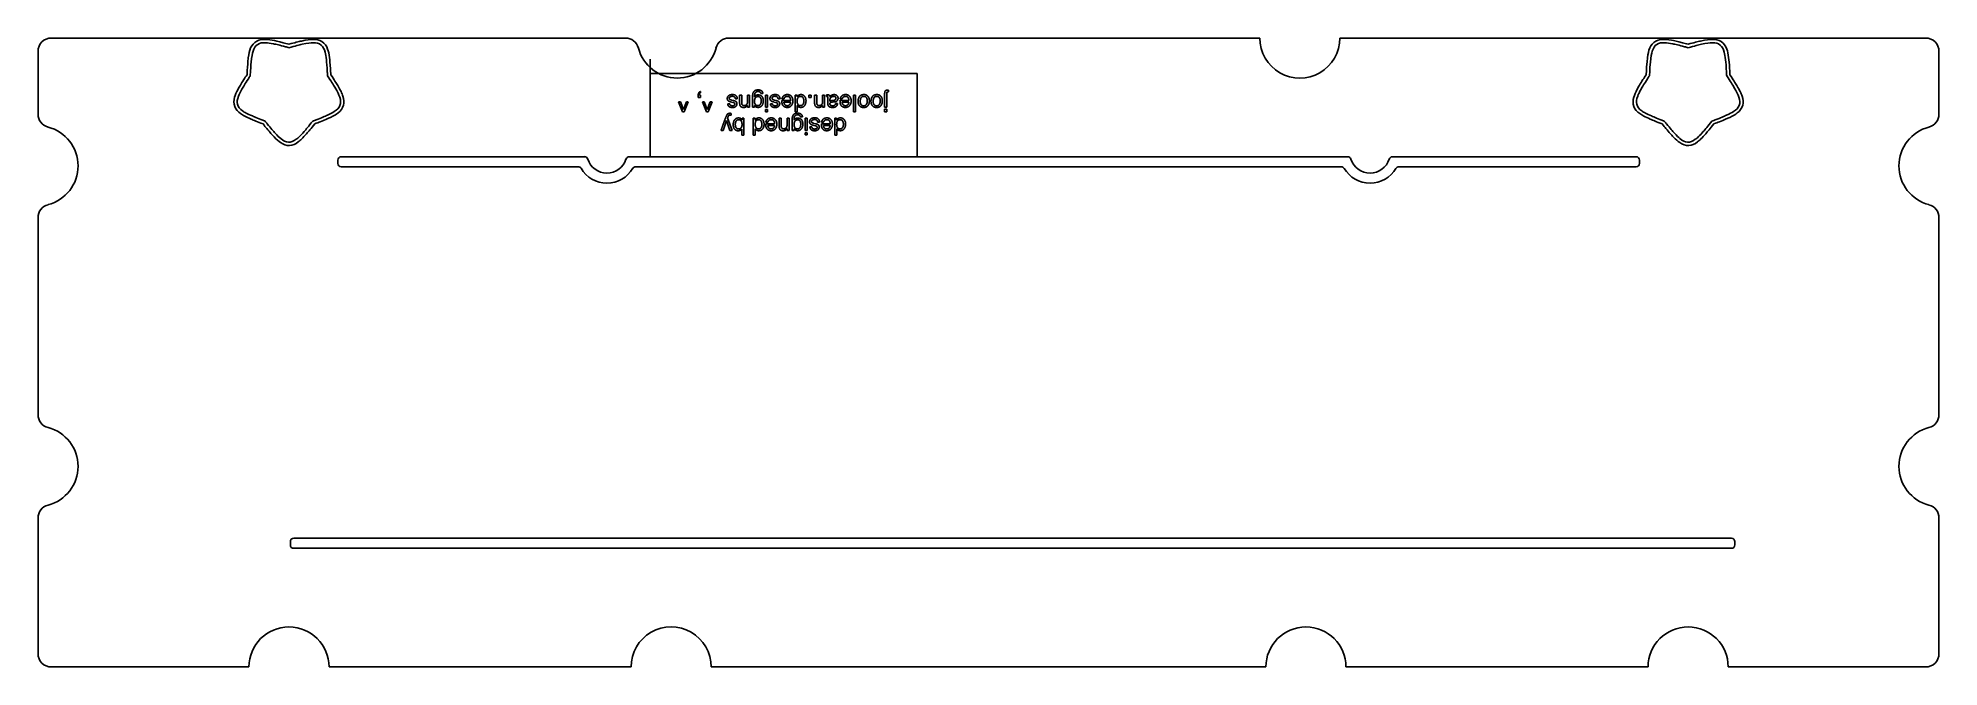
# Model space of a CAD drawing. Header units: millimetres. Extents: x -285 to -1, y 5 to 99.
import ezdxf

# ---------------------------------------------------------------- set-up
doc = ezdxf.new("R2010")
doc.units = ezdxf.units.MM
doc.layers.get('0').update_dxf_attribs({"linetype": 'CONTINUOUS'})

msp = doc.modelspace()

# ---------------------------------------------------------------- linework, layer by layer
for p, q in [((-197.23, 98.77), (-283.21, 98.77)), ((-102.23, 98.77), (-181.74, 98.77)), ((-2.51, 98.77), (-90.23, 98.77)), ((-285.21, 96.77), (-285.21, 87.37)), ((-193.55, 95.59), (-193.55, 83.59)), ((-0.51, 87.37), (-0.51, 96.77)), ((-188.68, 87.73), (-189.28, 89.2)), ((-189.28, 89.2), (-189, 89.2)), ((-189, 89.2), (-188.55, 88.07)), ((-188.55, 88.07), (-188.1, 89.2)), ((-187.82, 89.2), (-188.42, 87.73)), ((-188.1, 89.2), (-187.82, 89.2)), ((-186.33, 89.86), (-186.33, 90.2)), ((-185.97, 89.86), (-186.33, 89.86)), ((-186.15, 90.23), (-185.97, 90.23)), ((-185.97, 90.75), (-185.97, 90.59)), ((-185.97, 90.23), (-185.97, 89.86)), ((-185.11, 87.73), (-185.71, 89.2)), ((-185.71, 89.2), (-185.43, 89.2)), ((-185.43, 89.2), (-184.98, 88.07)), ((-184.98, 88.07), (-184.53, 89.2)), ((-184.25, 89.2), (-184.84, 87.73)), ((-184.53, 89.2), (-184.25, 89.2)), ((-181.92, 88.93), (-181.63, 88.93)), ((-181.16, 89.13), (-181.36, 89.18)), ((-181.31, 89.47), (-181.07, 89.41)), ((-180.48, 89.66), (-180.77, 89.66)), ((-180.13, 89.06), (-180.13, 90.23)), ((-180.13, 90.23), (-179.82, 90.23)), ((-179.82, 90.23), (-179.82, 89.08)), ((-178.96, 89.28), (-178.96, 90.23)), ((-178.96, 90.23), (-178.65, 90.23)), ((-178.94, 88.41), (-178.94, 88.67)), ((-178.65, 88.41), (-178.94, 88.41)), ((-178.65, 90.23), (-178.65, 88.41)), ((-178.19, 88.43), (-178.19, 90.08)), ((-177.91, 88.43), (-178.19, 88.43)), ((-177.91, 88.66), (-177.91, 88.43)), ((-176.65, 90.46), (-176.96, 90.46)), ((-176.25, 88.42), (-176.25, 90.23)), ((-176.25, 90.23), (-175.94, 90.23)), ((-175.94, 88.42), (-176.25, 88.42)), ((-175.94, 90.23), (-175.94, 88.42)), ((-175.52, 88.93), (-175.24, 88.93)), ((-174.76, 89.13), (-174.96, 89.18)), ((-174.92, 89.47), (-174.67, 89.41)), ((-174.08, 89.66), (-174.38, 89.66)), ((-173.82, 89.42), (-172.48, 89.42)), ((-173.49, 89.66), (-173.79, 89.66)), ((-172.49, 89.17), (-173.5, 89.17)), ((-171.8, 87.72), (-171.8, 90.23)), ((-171.8, 90.23), (-171.53, 90.23)), ((-171.53, 90.23), (-171.53, 89.98)), ((-171.51, 88.64), (-171.51, 87.72)), ((-169.78, 89.86), (-169.78, 90.23)), ((-169.78, 90.23), (-169.42, 90.23)), ((-169.42, 89.86), (-169.78, 89.86)), ((-169.42, 90.23), (-169.42, 89.86)), ((-168.9, 89.06), (-168.9, 90.23)), ((-168.9, 90.23), (-168.58, 90.23)), ((-168.58, 90.23), (-168.58, 89.08)), ((-167.72, 89.28), (-167.72, 90.23)), ((-167.72, 90.23), (-167.41, 90.23)), ((-167.7, 88.41), (-167.7, 88.67)), ((-167.41, 88.41), (-167.7, 88.41)), ((-167.41, 90.23), (-167.41, 88.41)), ((-167.11, 90.01), (-167.11, 90.24)), ((-166.91, 88.87), (-166.91, 89.92)), ((-166.6, 89.55), (-166.6, 89.3)), ((-165.96, 89.19), (-166.45, 89.13)), ((-166.28, 89.4), (-166.1, 89.42)), ((-165.77, 88.96), (-165.48, 88.96)), ((-165.1, 89.42), (-163.76, 89.42)), ((-164.77, 89.66), (-165.07, 89.66)), ((-163.77, 89.17), (-164.78, 89.17)), ((-163.07, 87.73), (-163.07, 90.23)), ((-163.07, 90.23), (-162.77, 90.23)), ((-162.77, 90.23), (-162.77, 87.73)), ((-158.41, 88.42), (-158.41, 90.5)), ((-158.11, 88.42), (-158.41, 88.42)), ((-158.11, 90.47), (-158.11, 88.42)), ((-157.82, 90.96), (-157.82, 90.69)), ((-188.42, 87.73), (-188.68, 87.73)), ((-184.84, 87.73), (-185.11, 87.73)), ((-182.09, 86.41), (-182.59, 84.92)), ((-181.61, 84.92), (-182.09, 86.41)), ((-181.93, 86.8), (-181.26, 84.92)), ((-181.42, 87.47), (-181.42, 87.19)), ((-179.77, 86.51), (-179.77, 86.75)), ((-179.77, 86.75), (-179.48, 86.75)), ((-179.48, 86.75), (-179.48, 84.24)), ((-178.09, 84.24), (-178.09, 86.75)), ((-178.09, 86.75), (-177.81, 86.75)), ((-177.81, 86.75), (-177.81, 86.49)), ((-176.25, 87.73), (-176.25, 88.08)), ((-176.25, 88.08), (-175.94, 88.08)), ((-175.94, 87.73), (-176.25, 87.73)), ((-176.23, 85.93), (-174.89, 85.93)), ((-175.9, 86.17), (-176.2, 86.17)), ((-175.94, 88.08), (-175.94, 87.73)), ((-174.9, 85.69), (-175.91, 85.69)), ((-174.21, 85.58), (-174.21, 86.75)), ((-174.21, 86.75), (-173.9, 86.75)), ((-173.9, 86.75), (-173.9, 85.6)), ((-173.03, 85.79), (-173.03, 86.75)), ((-173.03, 86.75), (-172.72, 86.75)), ((-172.72, 86.75), (-172.72, 84.92)), ((-172.26, 84.94), (-172.26, 86.6)), ((-171.51, 87.72), (-171.8, 87.72)), ((-170.72, 86.97), (-171.03, 86.97)), ((-170.32, 84.93), (-170.32, 86.75)), ((-170.32, 86.75), (-170.01, 86.75)), ((-170.01, 86.75), (-170.01, 84.93)), ((-169.6, 85.45), (-169.31, 85.45)), ((-168.84, 85.64), (-169.04, 85.69)), ((-168.99, 85.99), (-168.75, 85.93)), ((-168.16, 86.17), (-168.45, 86.17)), ((-167.89, 85.93), (-166.56, 85.93)), ((-167.57, 86.17), (-167.87, 86.17)), ((-166.57, 85.69), (-167.58, 85.69)), ((-165.88, 84.24), (-165.88, 86.75)), ((-165.88, 86.75), (-165.6, 86.75)), ((-165.6, 86.75), (-165.6, 86.49)), ((-162.77, 87.73), (-163.07, 87.73)), ((-158.41, 88.09), (-158.11, 88.09)), ((-158.41, 87.73), (-158.41, 88.09)), ((-158.11, 87.73), (-158.41, 87.73)), ((-158.11, 88.09), (-158.11, 87.73)), ((-182.59, 84.92), (-182.92, 84.92)), ((-181.26, 84.92), (-181.61, 84.92)), ((-179.78, 84.24), (-179.78, 85.14)), ((-179.48, 84.24), (-179.78, 84.24)), ((-177.79, 84.24), (-178.09, 84.24)), ((-177.79, 85.16), (-177.79, 84.24)), ((-173.02, 84.92), (-173.02, 85.18)), ((-172.72, 84.92), (-173.02, 84.92)), ((-171.98, 84.94), (-172.26, 84.94)), ((-171.98, 85.17), (-171.98, 84.94)), ((-170.01, 84.93), (-170.32, 84.93)), ((-170.32, 84.25), (-170.32, 84.59)), ((-170.32, 84.59), (-170.01, 84.59)), ((-170.01, 84.25), (-170.32, 84.25)), ((-170.01, 84.59), (-170.01, 84.25)), ((-165.58, 84.24), (-165.88, 84.24)), ((-165.58, 85.16), (-165.58, 84.24)), ((-240.32, 79.99), (-240.32, 80.49)), ((-240.32, 79.99), (-240.32, 80.49)), ((-239.82, 80.99), (-230.32, 80.99)), ((-239.82, 80.99), (-230.32, 80.99)), ((-230.32, 80.99), (-203.32, 80.99)), ((-230.32, 80.99), (-203.32, 80.99)), ((-196.69, 80.99), (-89.05, 80.99)), ((-196.69, 80.99), (-89.05, 80.99)), ((-82.37, 80.99), (-45.87, 80.99)), ((-82.37, 80.99), (-45.87, 80.99)), ((-45.37, 80.49), (-45.37, 79.99)), ((-45.37, 80.49), (-45.37, 79.99)), ((-230.32, 79.49), (-239.82, 79.49)), ((-230.32, 79.49), (-239.82, 79.49)), ((-204.29, 79.49), (-230.32, 79.49)), ((-204.29, 79.49), (-230.32, 79.49)), ((-90.02, 79.49), (-195.72, 79.49)), ((-90.02, 79.49), (-195.72, 79.49)), ((-45.87, 79.49), (-81.4, 79.49)), ((-45.87, 79.49), (-81.4, 79.49)), ((-285.21, 42.37), (-285.21, 71.87)), ((-0.51, 42.37), (-0.51, 71.87)), ((-285.21, 26.87), (-285.21, 6.57)), ((-285.21, 26.87), (-285.21, 6.57)), ((-0.51, 26.88), (-0.51, 6.57)), ((-0.51, 26.88), (-0.51, 6.57)), ((-253.63, 4.57), (-283.21, 4.57)), ((-196.4, 4.57), (-241.63, 4.57)), ((-101.32, 4.57), (-184.4, 4.57)), ((-44.08, 4.57), (-89.32, 4.57)), ((-2.51, 4.57), (-32.08, 4.57))]:
    msp.add_line(p, q)
msp.add_lwpolyline([(-153.55, 93.48), (-193.55, 93.48), (-193.55, 80.99), (-153.55, 80.99)], close=True)
for points in [[(-246.92, 23.84), (-31.58, 23.84, -0.414213), (-31.08, 23.34), (-31.08, 22.84, -0.414214), (-31.58, 22.34), (-246.92, 22.34, -0.414214), (-247.42, 22.84), (-247.42, 23.34, -0.414214)], [(-31.08, 23.34, 0.414213), (-31.58, 23.84), (-246.92, 23.84, 0.414214), (-247.42, 23.34), (-247.42, 22.84, 0.414214), (-246.92, 22.34), (-31.58, 22.34, 0.414214), (-31.08, 22.84)]]:
    msp.add_lwpolyline(points, format="xyb", close=True)
for centre, radius, start, end in [((-283.21, 96.77), 2, 90, 180.0001), ((-283.21, 96.77), 2, 90, 180.0001), ((-197.23, 96.77), 2, 14.4775, 90), ((-189.48, 98.77), 6, 194.4775, 345.5225), ((-181.74, 96.77), 2, 90, 165.5225), ((-96.23, 98.77), 6, -180.0053, 0.0053), ((-2.51, 96.77), 2, 0, 90), ((-2.51, 96.77), 2, 0, 90), ((-283.21, 87.37), 2, 180.0004, 255.5226), ((-285.21, 79.62), 6, -75.5224, 75.5226), ((-0.51, 79.62), 6, 104.4774, 255.5224), ((-2.51, 87.37), 2, 284.4774, 359.9996), ((-239.82, 80.49), 0.5, 90, 180), ((-239.82, 80.49), 0.5, 90, 180), ((-239.82, 79.99), 0.5, 180, 270), ((-239.82, 79.99), 0.5, 180, 270), ((-203.35, 80.5), 0.5, 16.9742, 89.9993), ((-203.35, 80.5), 0.5, 16.9742, 89.9993), ((-200.01, 81.52), 2.99, 196.9742, 343.0227), ((-200.01, 81.52), 2.99, 196.9742, 343.0227), ((-196.67, 80.49), 0.5, 89.9993, 163.0227), ((-196.67, 80.49), 0.5, 89.9993, 163.0227), ((-89.05, 80.49), 0.5, 16.9767, 90), ((-89.05, 80.49), 0.5, 16.9767, 90), ((-85.71, 81.51), 2.99, 196.9767, 343.0251), ((-85.71, 81.51), 2.99, 196.9767, 343.0251), ((-82.37, 80.49), 0.5, 90, 163.0251), ((-82.37, 80.49), 0.5, 90, 163.0251), ((-45.87, 80.49), 0.5, 0.0001, 90), ((-45.87, 80.49), 0.5, 0.0001, 90), ((-45.87, 79.99), 0.5, -90, 0.0001), ((-45.87, 79.99), 0.5, -90, 0.0001), ((-204.32, 79), 0.5, 30.3059, 89.9993), ((-204.32, 79), 0.5, 30.3059, 89.9993), ((-200.01, 81.52), 4.49, 210.3059, 329.6914), ((-200.01, 81.52), 4.49, 210.3059, 329.6914), ((-195.7, 78.99), 0.5, 89.9993, 149.6914), ((-195.7, 78.99), 0.5, 89.9993, 149.6914), ((-90.02, 78.99), 0.5, 30.3079, 90), ((-90.02, 78.99), 0.5, 30.3079, 90), ((-85.71, 81.51), 4.49, 210.3079, 329.6934), ((-85.71, 81.51), 4.49, 210.3079, 329.6934), ((-81.4, 78.99), 0.5, 90, 149.6934), ((-81.4, 78.99), 0.5, 90, 149.6934), ((-283.21, 71.87), 2, 104.4776, 180.0001), ((-2.51, 71.87), 2, -0.0001, 75.5224), ((-283.21, 42.37), 2, 180.0001, 255.5226), ((-283.21, 42.37), 2, 180.0001, 255.5226), ((-285.21, 34.62), 6, -75.5224, 75.5226), ((-285.21, 34.62), 6, -75.5224, 75.5226), ((-0.51, 34.62), 6, 104.4848, 255.5152), ((-0.51, 34.62), 6, 104.4848, 255.5152), ((-2.51, 42.37), 2, -75.5152, 0), ((-2.51, 42.37), 2, -75.5152, 0), ((-283.21, 26.87), 2, 104.4776, 180.0001), ((-283.21, 26.87), 2, 104.4776, 180.0001), ((-2.51, 26.88), 2, 0, 75.5152), ((-2.51, 26.88), 2, 0, 75.5152), ((-247.63, 4.57), 6, 0.0186, 179.9814), ((-196.05, 6.57), 2, 340.529, 340.529), ((-190.4, 4.57), 6, 0, 180.0001), ((-95.32, 4.57), 6, 0, 180), ((-38.08, 4.57), 6, 0, 180), ((-283.21, 6.57), 2, 180.0001, 270), ((-283.21, 6.57), 2, 180.0001, 270), ((-2.51, 6.57), 2, -90, 0), ((-2.51, 6.57), 2, -90, 0)]:
    msp.add_arc(centre, radius, start, end)
for points, knots in [([(-253.91, 93.28), (-253.86, 94.21), (-253.82, 94.76), (-253.78, 95.21), (-253.7, 96.06), (-253.62, 96.52), (-253.49, 96.93), (-253.34, 97.41), (-253.12, 97.81), (-252.75, 98.12), (-252.37, 98.42), (-251.9, 98.55), (-251.41, 98.57), (-251.06, 98.58), (-250.68, 98.54), (-250.12, 98.44), (-249.72, 98.37), (-249.25, 98.26), (-248.49, 98.07), (-248.24, 98), (-247.96, 97.93), (-247.63, 97.84)], [0.0081316, 0.0081316, 0.0081316, 0.0081316, 0.093026, 0.093026, 0.093026, 0.2523277, 0.2523277, 0.2523277, 0.43574, 0.43574, 0.43574, 0.6231249, 0.6231249, 0.6231249, 0.7602229, 0.7602229, 0.7602229, 0.8577943, 0.8577943, 0.8577943, 0.889202, 0.889202, 0.889202, 0.889202]), ([(-253.91, 93.28), (-253.86, 94.21), (-253.82, 94.76), (-253.78, 95.21), (-253.7, 96.06), (-253.62, 96.52), (-253.49, 96.93), (-253.34, 97.41), (-253.12, 97.81), (-252.75, 98.12), (-252.37, 98.42), (-251.9, 98.55), (-251.41, 98.57), (-251.06, 98.58), (-250.68, 98.54), (-250.12, 98.44), (-249.72, 98.37), (-249.25, 98.26), (-248.49, 98.07), (-248.24, 98), (-247.96, 97.93), (-247.63, 97.84)], [0.0081316, 0.0081316, 0.0081316, 0.0081316, 0.093026, 0.093026, 0.093026, 0.2523277, 0.2523277, 0.2523277, 0.43574, 0.43574, 0.43574, 0.6231249, 0.6231249, 0.6231249, 0.7602229, 0.7602229, 0.7602229, 0.8577943, 0.8577943, 0.8577943, 0.889202, 0.889202, 0.889202, 0.889202]), ([(-253.42, 93.12), (-253.37, 94.13), (-253.33, 94.7), (-253.28, 95.17), (-253.2, 96), (-253.12, 96.43), (-253.01, 96.79), (-252.86, 97.27), (-252.65, 97.61), (-252.31, 97.82), (-251.98, 98.03), (-251.6, 98.09), (-251.08, 98.06), (-250.79, 98.05), (-250.45, 98), (-249.94, 97.9), (-249.52, 97.81), (-249.01, 97.69), (-248.16, 97.46), (-248, 97.42), (-247.82, 97.37), (-247.63, 97.32)], [0.0040023, 0.0040023, 0.0040023, 0.0040023, 0.092977, 0.092977, 0.092977, 0.2530701, 0.2530701, 0.2530701, 0.4639777, 0.4639777, 0.4639777, 0.6673114, 0.6673114, 0.6673114, 0.7823161, 0.7823161, 0.7823161, 0.875819, 0.875819, 0.875819, 0.8933248, 0.8933248, 0.8933248, 0.8933248]), ([(-253.42, 93.12), (-253.37, 94.13), (-253.33, 94.7), (-253.28, 95.17), (-253.2, 96), (-253.12, 96.43), (-253.01, 96.79), (-252.86, 97.27), (-252.65, 97.61), (-252.31, 97.82), (-251.98, 98.03), (-251.6, 98.09), (-251.08, 98.06), (-250.79, 98.05), (-250.45, 98), (-249.94, 97.9), (-249.52, 97.81), (-249.01, 97.69), (-248.16, 97.46), (-248, 97.42), (-247.82, 97.37), (-247.63, 97.32)], [0.0040023, 0.0040023, 0.0040023, 0.0040023, 0.092977, 0.092977, 0.092977, 0.2530701, 0.2530701, 0.2530701, 0.4639777, 0.4639777, 0.4639777, 0.6673114, 0.6673114, 0.6673114, 0.7823161, 0.7823161, 0.7823161, 0.875819, 0.875819, 0.875819, 0.8933248, 0.8933248, 0.8933248, 0.8933248]), ([(-247.63, 97.84), (-246.74, 98.08), (-246.2, 98.22), (-245.76, 98.32), (-244.92, 98.5), (-244.46, 98.56), (-244.03, 98.57), (-243.53, 98.58), (-243.08, 98.49), (-242.68, 98.23), (-242.27, 97.97), (-242, 97.56), (-241.83, 97.1), (-241.71, 96.76), (-241.63, 96.39), (-241.56, 95.83), (-241.5, 95.43), (-241.46, 94.95), (-241.41, 94.16), (-241.39, 93.91), (-241.38, 93.62), (-241.36, 93.28)], [-0.889202, -0.889202, -0.889202, -0.889202, -0.8042955, -0.8042955, -0.8042955, -0.6449944, -0.6449944, -0.6449944, -0.4615825, -0.4615825, -0.4615825, -0.2741971, -0.2741971, -0.2741971, -0.1370985, -0.1370985, -0.1370985, -0.0395265, -0.0395265, -0.0395265, -0.0081316, -0.0081316, -0.0081316, -0.0081316]), ([(-247.63, 97.84), (-246.74, 98.08), (-246.2, 98.22), (-245.76, 98.32), (-244.92, 98.5), (-244.46, 98.56), (-244.03, 98.57), (-243.53, 98.58), (-243.08, 98.49), (-242.68, 98.23), (-242.27, 97.97), (-242, 97.56), (-241.83, 97.1), (-241.71, 96.76), (-241.63, 96.39), (-241.56, 95.83), (-241.5, 95.43), (-241.46, 94.95), (-241.41, 94.16), (-241.39, 93.91), (-241.38, 93.62), (-241.36, 93.28)], [-0.889202, -0.889202, -0.889202, -0.889202, -0.8042955, -0.8042955, -0.8042955, -0.6449944, -0.6449944, -0.6449944, -0.4615825, -0.4615825, -0.4615825, -0.2741971, -0.2741971, -0.2741971, -0.1370985, -0.1370985, -0.1370985, -0.0395265, -0.0395265, -0.0395265, -0.0081316, -0.0081316, -0.0081316, -0.0081316]), ([(-247.63, 97.32), (-246.66, 97.59), (-246.1, 97.73), (-245.65, 97.83), (-244.83, 98.01), (-244.4, 98.06), (-244.02, 98.07), (-243.52, 98.08), (-243.13, 97.98), (-242.82, 97.72), (-242.52, 97.47), (-242.34, 97.13), (-242.21, 96.63), (-242.14, 96.34), (-242.08, 96), (-242.02, 95.49), (-241.97, 95.06), (-241.93, 94.54), (-241.88, 93.66), (-241.87, 93.5), (-241.86, 93.32), (-241.85, 93.12)], [-0.8933248, -0.8933248, -0.8933248, -0.8933248, -0.8043445, -0.8043445, -0.8043445, -0.6442522, -0.6442522, -0.6442522, -0.4333501, -0.4333501, -0.4333501, -0.230015, -0.230015, -0.230015, -0.1150075, -0.1150075, -0.1150075, -0.0215037, -0.0215037, -0.0215037, -0.0040023, -0.0040023, -0.0040023, -0.0040023]), ([(-247.63, 97.32), (-246.66, 97.59), (-246.1, 97.73), (-245.65, 97.83), (-244.83, 98.01), (-244.4, 98.06), (-244.02, 98.07), (-243.52, 98.08), (-243.13, 97.98), (-242.82, 97.72), (-242.52, 97.47), (-242.34, 97.13), (-242.21, 96.63), (-242.14, 96.34), (-242.08, 96), (-242.02, 95.49), (-241.97, 95.06), (-241.93, 94.54), (-241.88, 93.66), (-241.87, 93.5), (-241.86, 93.32), (-241.85, 93.12)], [-0.8933248, -0.8933248, -0.8933248, -0.8933248, -0.8043445, -0.8043445, -0.8043445, -0.6442522, -0.6442522, -0.6442522, -0.4333501, -0.4333501, -0.4333501, -0.230015, -0.230015, -0.230015, -0.1150075, -0.1150075, -0.1150075, -0.0215037, -0.0215037, -0.0215037, -0.0040023, -0.0040023, -0.0040023, -0.0040023]), ([(-44.36, 93.28), (-44.31, 94.21), (-44.27, 94.76), (-44.23, 95.21), (-44.15, 96.06), (-44.07, 96.52), (-43.94, 96.93), (-43.79, 97.41), (-43.57, 97.81), (-43.2, 98.12), (-42.82, 98.42), (-42.35, 98.55), (-41.86, 98.57), (-41.51, 98.58), (-41.13, 98.54), (-40.57, 98.44), (-40.17, 98.37), (-39.7, 98.26), (-38.94, 98.07), (-38.69, 98), (-38.41, 97.93), (-38.08, 97.84)], [0.0081316, 0.0081316, 0.0081316, 0.0081316, 0.093026, 0.093026, 0.093026, 0.2523277, 0.2523277, 0.2523277, 0.43574, 0.43574, 0.43574, 0.6231249, 0.6231249, 0.6231249, 0.7602229, 0.7602229, 0.7602229, 0.8577943, 0.8577943, 0.8577943, 0.889202, 0.889202, 0.889202, 0.889202]), ([(-44.36, 93.28), (-44.31, 94.21), (-44.27, 94.76), (-44.23, 95.21), (-44.15, 96.06), (-44.07, 96.52), (-43.94, 96.93), (-43.79, 97.41), (-43.57, 97.81), (-43.2, 98.12), (-42.82, 98.42), (-42.35, 98.55), (-41.86, 98.57), (-41.51, 98.58), (-41.13, 98.54), (-40.57, 98.44), (-40.17, 98.37), (-39.7, 98.26), (-38.94, 98.07), (-38.69, 98), (-38.41, 97.93), (-38.08, 97.84)], [0.0081316, 0.0081316, 0.0081316, 0.0081316, 0.093026, 0.093026, 0.093026, 0.2523277, 0.2523277, 0.2523277, 0.43574, 0.43574, 0.43574, 0.6231249, 0.6231249, 0.6231249, 0.7602229, 0.7602229, 0.7602229, 0.8577943, 0.8577943, 0.8577943, 0.889202, 0.889202, 0.889202, 0.889202]), ([(-43.87, 93.12), (-43.82, 94.13), (-43.78, 94.7), (-43.73, 95.17), (-43.65, 96), (-43.57, 96.43), (-43.46, 96.79), (-43.31, 97.27), (-43.1, 97.61), (-42.76, 97.82), (-42.43, 98.03), (-42.05, 98.09), (-41.53, 98.06), (-41.24, 98.05), (-40.9, 98), (-40.39, 97.9), (-39.97, 97.81), (-39.46, 97.69), (-38.61, 97.46), (-38.45, 97.42), (-38.27, 97.37), (-38.08, 97.32)], [0.0040023, 0.0040023, 0.0040023, 0.0040023, 0.092977, 0.092977, 0.092977, 0.2530701, 0.2530701, 0.2530701, 0.4639777, 0.4639777, 0.4639777, 0.6673114, 0.6673114, 0.6673114, 0.7823161, 0.7823161, 0.7823161, 0.875819, 0.875819, 0.875819, 0.8933248, 0.8933248, 0.8933248, 0.8933248]), ([(-43.87, 93.12), (-43.82, 94.13), (-43.78, 94.7), (-43.73, 95.17), (-43.65, 96), (-43.57, 96.43), (-43.46, 96.79), (-43.31, 97.27), (-43.1, 97.61), (-42.76, 97.82), (-42.43, 98.03), (-42.05, 98.09), (-41.53, 98.06), (-41.24, 98.05), (-40.9, 98), (-40.39, 97.9), (-39.97, 97.81), (-39.46, 97.69), (-38.61, 97.46), (-38.45, 97.42), (-38.27, 97.37), (-38.08, 97.32)], [0.0040023, 0.0040023, 0.0040023, 0.0040023, 0.092977, 0.092977, 0.092977, 0.2530701, 0.2530701, 0.2530701, 0.4639777, 0.4639777, 0.4639777, 0.6673114, 0.6673114, 0.6673114, 0.7823161, 0.7823161, 0.7823161, 0.875819, 0.875819, 0.875819, 0.8933248, 0.8933248, 0.8933248, 0.8933248]), ([(-38.08, 97.84), (-37.19, 98.08), (-36.65, 98.22), (-36.21, 98.32), (-35.37, 98.5), (-34.91, 98.56), (-34.48, 98.57), (-33.98, 98.58), (-33.53, 98.49), (-33.13, 98.23), (-32.72, 97.97), (-32.45, 97.56), (-32.28, 97.1), (-32.16, 96.76), (-32.08, 96.39), (-32.01, 95.83), (-31.95, 95.43), (-31.91, 94.95), (-31.86, 94.16), (-31.84, 93.91), (-31.83, 93.62), (-31.81, 93.28)], [-0.889202, -0.889202, -0.889202, -0.889202, -0.8042955, -0.8042955, -0.8042955, -0.6449944, -0.6449944, -0.6449944, -0.4615825, -0.4615825, -0.4615825, -0.2741971, -0.2741971, -0.2741971, -0.1370985, -0.1370985, -0.1370985, -0.0395265, -0.0395265, -0.0395265, -0.0081316, -0.0081316, -0.0081316, -0.0081316]), ([(-38.08, 97.84), (-37.19, 98.08), (-36.65, 98.22), (-36.21, 98.32), (-35.37, 98.5), (-34.91, 98.56), (-34.48, 98.57), (-33.98, 98.58), (-33.53, 98.49), (-33.13, 98.23), (-32.72, 97.97), (-32.45, 97.56), (-32.28, 97.1), (-32.16, 96.76), (-32.08, 96.39), (-32.01, 95.83), (-31.95, 95.43), (-31.91, 94.95), (-31.86, 94.16), (-31.84, 93.91), (-31.83, 93.62), (-31.81, 93.28)], [-0.889202, -0.889202, -0.889202, -0.889202, -0.8042955, -0.8042955, -0.8042955, -0.6449944, -0.6449944, -0.6449944, -0.4615825, -0.4615825, -0.4615825, -0.2741971, -0.2741971, -0.2741971, -0.1370985, -0.1370985, -0.1370985, -0.0395265, -0.0395265, -0.0395265, -0.0081316, -0.0081316, -0.0081316, -0.0081316]), ([(-38.08, 97.32), (-37.11, 97.59), (-36.55, 97.73), (-36.1, 97.83), (-35.28, 98.01), (-34.85, 98.06), (-34.47, 98.07), (-33.97, 98.08), (-33.58, 97.98), (-33.27, 97.72), (-32.97, 97.47), (-32.79, 97.13), (-32.66, 96.63), (-32.59, 96.34), (-32.53, 96), (-32.47, 95.49), (-32.42, 95.06), (-32.38, 94.54), (-32.33, 93.66), (-32.32, 93.5), (-32.31, 93.32), (-32.3, 93.12)], [-0.8933248, -0.8933248, -0.8933248, -0.8933248, -0.8043445, -0.8043445, -0.8043445, -0.6442522, -0.6442522, -0.6442522, -0.4333501, -0.4333501, -0.4333501, -0.230015, -0.230015, -0.230015, -0.1150075, -0.1150075, -0.1150075, -0.0215037, -0.0215037, -0.0215037, -0.0040023, -0.0040023, -0.0040023, -0.0040023]), ([(-38.08, 97.32), (-37.11, 97.59), (-36.55, 97.73), (-36.1, 97.83), (-35.28, 98.01), (-34.85, 98.06), (-34.47, 98.07), (-33.97, 98.08), (-33.58, 97.98), (-33.27, 97.72), (-32.97, 97.47), (-32.79, 97.13), (-32.66, 96.63), (-32.59, 96.34), (-32.53, 96), (-32.47, 95.49), (-32.42, 95.06), (-32.38, 94.54), (-32.33, 93.66), (-32.32, 93.5), (-32.31, 93.32), (-32.3, 93.12)], [-0.8933248, -0.8933248, -0.8933248, -0.8933248, -0.8043445, -0.8043445, -0.8043445, -0.6442522, -0.6442522, -0.6442522, -0.4333501, -0.4333501, -0.4333501, -0.230015, -0.230015, -0.230015, -0.1150075, -0.1150075, -0.1150075, -0.0215037, -0.0215037, -0.0215037, -0.0040023, -0.0040023, -0.0040023, -0.0040023]), ([(-251.51, 85.91), (-252.38, 86.24), (-252.89, 86.45), (-253.31, 86.63), (-254.09, 86.97), (-254.5, 87.19), (-254.86, 87.44), (-255.26, 87.72), (-255.58, 88.06), (-255.75, 88.5), (-255.93, 88.96), (-255.9, 89.45), (-255.77, 89.92), (-255.67, 90.26), (-255.52, 90.61), (-255.25, 91.11), (-255.05, 91.46), (-254.81, 91.88), (-254.39, 92.54), (-254.25, 92.76), (-254.09, 93), (-253.91, 93.28)], [0.0081242, 0.0081242, 0.0081242, 0.0081242, 0.0930043, 0.0930043, 0.0930043, 0.2522611, 0.2522611, 0.2522611, 0.4355936, 0.4355936, 0.4355936, 0.6228768, 0.6228768, 0.6228768, 0.7598453, 0.7598453, 0.7598453, 0.8573902, 0.8573902, 0.8573902, 0.8886786, 0.8886786, 0.8886786, 0.8886786]), ([(-251.51, 85.91), (-252.38, 86.24), (-252.89, 86.45), (-253.31, 86.63), (-254.09, 86.97), (-254.5, 87.19), (-254.86, 87.44), (-255.26, 87.72), (-255.58, 88.06), (-255.75, 88.5), (-255.93, 88.96), (-255.9, 89.45), (-255.77, 89.92), (-255.67, 90.26), (-255.52, 90.61), (-255.25, 91.11), (-255.05, 91.46), (-254.81, 91.88), (-254.39, 92.54), (-254.25, 92.76), (-254.09, 93), (-253.91, 93.28)], [0.0081242, 0.0081242, 0.0081242, 0.0081242, 0.0930043, 0.0930043, 0.0930043, 0.2522611, 0.2522611, 0.2522611, 0.4355936, 0.4355936, 0.4355936, 0.6228768, 0.6228768, 0.6228768, 0.7598453, 0.7598453, 0.7598453, 0.8573902, 0.8573902, 0.8573902, 0.8886786, 0.8886786, 0.8886786, 0.8886786]), ([(-251.21, 86.33), (-252.15, 86.68), (-252.68, 86.9), (-253.11, 87.09), (-253.88, 87.42), (-254.26, 87.63), (-254.57, 87.85), (-254.98, 88.14), (-255.23, 88.44), (-255.33, 88.84), (-255.43, 89.21), (-255.37, 89.59), (-255.18, 90.08), (-255.08, 90.35), (-254.93, 90.66), (-254.67, 91.11), (-254.46, 91.48), (-254.19, 91.93), (-253.71, 92.67), (-253.62, 92.81), (-253.52, 92.96), (-253.42, 93.12)], [0.0039987, 0.0039987, 0.0039987, 0.0039987, 0.0929553, 0.0929553, 0.0929553, 0.2530028, 0.2530028, 0.2530028, 0.4638343, 0.4638343, 0.4638343, 0.667058, 0.667058, 0.667058, 0.7819359, 0.7819359, 0.7819359, 0.8754113, 0.8754113, 0.8754113, 0.8928099, 0.8928099, 0.8928099, 0.8928099]), ([(-251.21, 86.33), (-252.15, 86.68), (-252.68, 86.9), (-253.11, 87.09), (-253.88, 87.42), (-254.26, 87.63), (-254.57, 87.85), (-254.98, 88.14), (-255.23, 88.44), (-255.33, 88.84), (-255.43, 89.21), (-255.37, 89.59), (-255.18, 90.08), (-255.08, 90.35), (-254.93, 90.66), (-254.67, 91.11), (-254.46, 91.48), (-254.19, 91.93), (-253.71, 92.67), (-253.62, 92.81), (-253.52, 92.96), (-253.42, 93.12)], [0.0039987, 0.0039987, 0.0039987, 0.0039987, 0.0929553, 0.0929553, 0.0929553, 0.2530028, 0.2530028, 0.2530028, 0.4638343, 0.4638343, 0.4638343, 0.667058, 0.667058, 0.667058, 0.7819359, 0.7819359, 0.7819359, 0.8754113, 0.8754113, 0.8754113, 0.8928099, 0.8928099, 0.8928099, 0.8928099]), ([(-241.85, 93.12), (-241.3, 92.28), (-241, 91.79), (-240.76, 91.39), (-240.33, 90.67), (-240.15, 90.27), (-240.03, 89.91), (-239.86, 89.44), (-239.84, 89.04), (-239.99, 88.67), (-240.13, 88.31), (-240.4, 88.03), (-240.84, 87.75), (-241.09, 87.59), (-241.39, 87.43), (-241.87, 87.22), (-242.25, 87.04), (-242.74, 86.84), (-243.56, 86.52), (-243.71, 86.46), (-243.88, 86.4), (-244.06, 86.33)], [-0.8928099, -0.8928099, -0.8928099, -0.8928099, -0.8038455, -0.8038455, -0.8038455, -0.6437786, -0.6437786, -0.6437786, -0.4328218, -0.4328218, -0.4328218, -0.2296306, -0.2296306, -0.2296306, -0.1148153, -0.1148153, -0.1148153, -0.0213623, -0.0213623, -0.0213623, -0.0039987, -0.0039987, -0.0039987, -0.0039987]), ([(-241.85, 93.12), (-241.3, 92.28), (-241, 91.79), (-240.76, 91.39), (-240.33, 90.67), (-240.15, 90.27), (-240.03, 89.91), (-239.86, 89.44), (-239.84, 89.04), (-239.99, 88.67), (-240.13, 88.31), (-240.4, 88.03), (-240.84, 87.75), (-241.09, 87.59), (-241.39, 87.43), (-241.87, 87.22), (-242.25, 87.04), (-242.74, 86.84), (-243.56, 86.52), (-243.71, 86.46), (-243.88, 86.4), (-244.06, 86.33)], [-0.8928099, -0.8928099, -0.8928099, -0.8928099, -0.8038455, -0.8038455, -0.8038455, -0.6437786, -0.6437786, -0.6437786, -0.4328218, -0.4328218, -0.4328218, -0.2296306, -0.2296306, -0.2296306, -0.1148153, -0.1148153, -0.1148153, -0.0213623, -0.0213623, -0.0213623, -0.0039987, -0.0039987, -0.0039987, -0.0039987]), ([(-241.36, 93.28), (-240.85, 92.51), (-240.56, 92.04), (-240.33, 91.64), (-239.89, 90.91), (-239.69, 90.49), (-239.55, 90.08), (-239.39, 89.61), (-239.33, 89.15), (-239.46, 88.69), (-239.58, 88.22), (-239.89, 87.84), (-240.27, 87.54), (-240.56, 87.32), (-240.89, 87.13), (-241.4, 86.88), (-241.76, 86.71), (-242.2, 86.51), (-242.94, 86.22), (-243.17, 86.13), (-243.44, 86.03), (-243.76, 85.91)], [-0.8886786, -0.8886786, -0.8886786, -0.8886786, -0.8037964, -0.8037964, -0.8037964, -0.6445261, -0.6445261, -0.6445261, -0.4611844, -0.4611844, -0.4611844, -0.2739123, -0.2739123, -0.2739123, -0.1369561, -0.1369561, -0.1369561, -0.0394248, -0.0394248, -0.0394248, -0.0081242, -0.0081242, -0.0081242, -0.0081242]), ([(-241.36, 93.28), (-240.85, 92.51), (-240.56, 92.04), (-240.33, 91.64), (-239.89, 90.91), (-239.69, 90.49), (-239.55, 90.08), (-239.39, 89.61), (-239.33, 89.15), (-239.46, 88.69), (-239.58, 88.22), (-239.89, 87.84), (-240.27, 87.54), (-240.56, 87.32), (-240.89, 87.13), (-241.4, 86.88), (-241.76, 86.71), (-242.2, 86.51), (-242.94, 86.22), (-243.17, 86.13), (-243.44, 86.03), (-243.76, 85.91)], [-0.8886786, -0.8886786, -0.8886786, -0.8886786, -0.8037964, -0.8037964, -0.8037964, -0.6445261, -0.6445261, -0.6445261, -0.4611844, -0.4611844, -0.4611844, -0.2739123, -0.2739123, -0.2739123, -0.1369561, -0.1369561, -0.1369561, -0.0394248, -0.0394248, -0.0394248, -0.0081242, -0.0081242, -0.0081242, -0.0081242]), ([(-41.96, 85.91), (-42.83, 86.24), (-43.34, 86.45), (-43.76, 86.63), (-44.54, 86.97), (-44.95, 87.19), (-45.31, 87.44), (-45.71, 87.72), (-46.03, 88.06), (-46.2, 88.5), (-46.38, 88.96), (-46.35, 89.45), (-46.22, 89.92), (-46.12, 90.26), (-45.97, 90.61), (-45.7, 91.11), (-45.5, 91.46), (-45.26, 91.88), (-44.84, 92.54), (-44.7, 92.76), (-44.54, 93), (-44.36, 93.28)], [0.0081242, 0.0081242, 0.0081242, 0.0081242, 0.0930043, 0.0930043, 0.0930043, 0.2522611, 0.2522611, 0.2522611, 0.4355936, 0.4355936, 0.4355936, 0.6228768, 0.6228768, 0.6228768, 0.7598453, 0.7598453, 0.7598453, 0.8573902, 0.8573902, 0.8573902, 0.8886786, 0.8886786, 0.8886786, 0.8886786]), ([(-41.96, 85.91), (-42.83, 86.24), (-43.34, 86.45), (-43.76, 86.63), (-44.54, 86.97), (-44.95, 87.19), (-45.31, 87.44), (-45.71, 87.72), (-46.03, 88.06), (-46.2, 88.5), (-46.38, 88.96), (-46.35, 89.45), (-46.22, 89.92), (-46.12, 90.26), (-45.97, 90.61), (-45.7, 91.11), (-45.5, 91.46), (-45.26, 91.88), (-44.84, 92.54), (-44.7, 92.76), (-44.54, 93), (-44.36, 93.28)], [0.0081242, 0.0081242, 0.0081242, 0.0081242, 0.0930043, 0.0930043, 0.0930043, 0.2522611, 0.2522611, 0.2522611, 0.4355936, 0.4355936, 0.4355936, 0.6228768, 0.6228768, 0.6228768, 0.7598453, 0.7598453, 0.7598453, 0.8573902, 0.8573902, 0.8573902, 0.8886786, 0.8886786, 0.8886786, 0.8886786]), ([(-41.66, 86.33), (-42.6, 86.68), (-43.13, 86.9), (-43.56, 87.09), (-44.33, 87.42), (-44.71, 87.63), (-45.02, 87.85), (-45.43, 88.14), (-45.68, 88.44), (-45.78, 88.84), (-45.88, 89.21), (-45.82, 89.59), (-45.63, 90.08), (-45.53, 90.35), (-45.38, 90.66), (-45.12, 91.11), (-44.91, 91.48), (-44.64, 91.93), (-44.16, 92.67), (-44.07, 92.81), (-43.97, 92.96), (-43.87, 93.12)], [0.0039987, 0.0039987, 0.0039987, 0.0039987, 0.0929553, 0.0929553, 0.0929553, 0.2530028, 0.2530028, 0.2530028, 0.4638343, 0.4638343, 0.4638343, 0.667058, 0.667058, 0.667058, 0.7819359, 0.7819359, 0.7819359, 0.8754113, 0.8754113, 0.8754113, 0.8928099, 0.8928099, 0.8928099, 0.8928099]), ([(-41.66, 86.33), (-42.6, 86.68), (-43.13, 86.9), (-43.56, 87.09), (-44.33, 87.42), (-44.71, 87.63), (-45.02, 87.85), (-45.43, 88.14), (-45.68, 88.44), (-45.78, 88.84), (-45.88, 89.21), (-45.82, 89.59), (-45.63, 90.08), (-45.53, 90.35), (-45.38, 90.66), (-45.12, 91.11), (-44.91, 91.48), (-44.64, 91.93), (-44.16, 92.67), (-44.07, 92.81), (-43.97, 92.96), (-43.87, 93.12)], [0.0039987, 0.0039987, 0.0039987, 0.0039987, 0.0929553, 0.0929553, 0.0929553, 0.2530028, 0.2530028, 0.2530028, 0.4638343, 0.4638343, 0.4638343, 0.667058, 0.667058, 0.667058, 0.7819359, 0.7819359, 0.7819359, 0.8754113, 0.8754113, 0.8754113, 0.8928099, 0.8928099, 0.8928099, 0.8928099]), ([(-32.3, 93.12), (-31.75, 92.28), (-31.45, 91.79), (-31.21, 91.39), (-30.78, 90.67), (-30.6, 90.27), (-30.48, 89.91), (-30.31, 89.44), (-30.29, 89.04), (-30.44, 88.67), (-30.58, 88.31), (-30.85, 88.03), (-31.29, 87.75), (-31.54, 87.59), (-31.84, 87.43), (-32.32, 87.22), (-32.7, 87.04), (-33.19, 86.84), (-34.01, 86.52), (-34.16, 86.46), (-34.33, 86.4), (-34.51, 86.33)], [-0.8928099, -0.8928099, -0.8928099, -0.8928099, -0.8038455, -0.8038455, -0.8038455, -0.6437786, -0.6437786, -0.6437786, -0.4328218, -0.4328218, -0.4328218, -0.2296306, -0.2296306, -0.2296306, -0.1148153, -0.1148153, -0.1148153, -0.0213623, -0.0213623, -0.0213623, -0.0039987, -0.0039987, -0.0039987, -0.0039987]), ([(-32.3, 93.12), (-31.75, 92.28), (-31.45, 91.79), (-31.21, 91.39), (-30.78, 90.67), (-30.6, 90.27), (-30.48, 89.91), (-30.31, 89.44), (-30.29, 89.04), (-30.44, 88.67), (-30.58, 88.31), (-30.85, 88.03), (-31.29, 87.75), (-31.54, 87.59), (-31.84, 87.43), (-32.32, 87.22), (-32.7, 87.04), (-33.19, 86.84), (-34.01, 86.52), (-34.16, 86.46), (-34.33, 86.4), (-34.51, 86.33)], [-0.8928099, -0.8928099, -0.8928099, -0.8928099, -0.8038455, -0.8038455, -0.8038455, -0.6437786, -0.6437786, -0.6437786, -0.4328218, -0.4328218, -0.4328218, -0.2296306, -0.2296306, -0.2296306, -0.1148153, -0.1148153, -0.1148153, -0.0213623, -0.0213623, -0.0213623, -0.0039987, -0.0039987, -0.0039987, -0.0039987]), ([(-31.81, 93.28), (-31.3, 92.51), (-31.01, 92.04), (-30.78, 91.64), (-30.34, 90.91), (-30.14, 90.49), (-30, 90.08), (-29.84, 89.61), (-29.78, 89.15), (-29.91, 88.69), (-30.03, 88.22), (-30.34, 87.84), (-30.72, 87.54), (-31.01, 87.32), (-31.34, 87.13), (-31.85, 86.88), (-32.21, 86.71), (-32.65, 86.51), (-33.39, 86.22), (-33.62, 86.13), (-33.89, 86.03), (-34.21, 85.91)], [-0.8886786, -0.8886786, -0.8886786, -0.8886786, -0.8037964, -0.8037964, -0.8037964, -0.6445261, -0.6445261, -0.6445261, -0.4611844, -0.4611844, -0.4611844, -0.2739123, -0.2739123, -0.2739123, -0.1369561, -0.1369561, -0.1369561, -0.0394248, -0.0394248, -0.0394248, -0.0081242, -0.0081242, -0.0081242, -0.0081242]), ([(-31.81, 93.28), (-31.3, 92.51), (-31.01, 92.04), (-30.78, 91.64), (-30.34, 90.91), (-30.14, 90.49), (-30, 90.08), (-29.84, 89.61), (-29.78, 89.15), (-29.91, 88.69), (-30.03, 88.22), (-30.34, 87.84), (-30.72, 87.54), (-31.01, 87.32), (-31.34, 87.13), (-31.85, 86.88), (-32.21, 86.71), (-32.65, 86.51), (-33.39, 86.22), (-33.62, 86.13), (-33.89, 86.03), (-34.21, 85.91)], [-0.8886786, -0.8886786, -0.8886786, -0.8886786, -0.8037964, -0.8037964, -0.8037964, -0.6445261, -0.6445261, -0.6445261, -0.4611844, -0.4611844, -0.4611844, -0.2739123, -0.2739123, -0.2739123, -0.1369561, -0.1369561, -0.1369561, -0.0394248, -0.0394248, -0.0394248, -0.0081242, -0.0081242, -0.0081242, -0.0081242]), ([(-243.76, 85.91), (-244.34, 85.19), (-244.69, 84.76), (-245, 84.42), (-245.56, 83.78), (-245.9, 83.46), (-246.24, 83.2), (-246.64, 82.9), (-247.06, 82.7), (-247.53, 82.68), (-248.02, 82.65), (-248.48, 82.82), (-248.88, 83.1), (-249.18, 83.3), (-249.47, 83.55), (-249.85, 83.96), (-250.13, 84.25), (-250.45, 84.62), (-250.96, 85.23), (-251.12, 85.42), (-251.3, 85.64), (-251.51, 85.91)], [0.0081245, 0.0081245, 0.0081245, 0.0081245, 0.0930074, 0.0930074, 0.0930074, 0.2522781, 0.2522781, 0.2522781, 0.4356435, 0.4356435, 0.4356435, 0.6229744, 0.6229744, 0.6229744, 0.7600205, 0.7600205, 0.7600205, 0.857569, 0.857569, 0.857569, 0.8889419, 0.8889419, 0.8889419, 0.8889419]), ([(-243.76, 85.91), (-244.34, 85.19), (-244.69, 84.76), (-245, 84.42), (-245.56, 83.78), (-245.9, 83.46), (-246.24, 83.2), (-246.64, 82.9), (-247.06, 82.7), (-247.53, 82.68), (-248.02, 82.65), (-248.48, 82.82), (-248.88, 83.1), (-249.18, 83.3), (-249.47, 83.55), (-249.85, 83.96), (-250.13, 84.25), (-250.45, 84.62), (-250.96, 85.23), (-251.12, 85.42), (-251.3, 85.64), (-251.51, 85.91)], [0.0081245, 0.0081245, 0.0081245, 0.0081245, 0.0930074, 0.0930074, 0.0930074, 0.2522781, 0.2522781, 0.2522781, 0.4356435, 0.4356435, 0.4356435, 0.6229744, 0.6229744, 0.6229744, 0.7600205, 0.7600205, 0.7600205, 0.857569, 0.857569, 0.857569, 0.8889419, 0.8889419, 0.8889419, 0.8889419]), ([(-244.06, 86.33), (-244.69, 85.54), (-245.06, 85.1), (-245.37, 84.75), (-245.93, 84.12), (-246.24, 83.82), (-246.55, 83.6), (-246.95, 83.3), (-247.32, 83.15), (-247.72, 83.18), (-248.11, 83.2), (-248.45, 83.37), (-248.86, 83.7), (-249.08, 83.89), (-249.33, 84.13), (-249.68, 84.51), (-249.97, 84.83), (-250.31, 85.22), (-250.87, 85.91), (-250.97, 86.04), (-251.08, 86.17), (-251.21, 86.33)], [0.0039988, 0.0039988, 0.0039988, 0.0039988, 0.0929585, 0.0929585, 0.0929585, 0.2530208, 0.2530208, 0.2530208, 0.4638917, 0.4638917, 0.4638917, 0.6671668, 0.6671668, 0.6671668, 0.7821167, 0.7821167, 0.7821167, 0.8755957, 0.8755957, 0.8755957, 0.8930677, 0.8930677, 0.8930677, 0.8930677]), ([(-244.06, 86.33), (-244.69, 85.54), (-245.06, 85.1), (-245.37, 84.75), (-245.93, 84.12), (-246.24, 83.82), (-246.55, 83.6), (-246.95, 83.3), (-247.32, 83.15), (-247.72, 83.18), (-248.11, 83.2), (-248.45, 83.37), (-248.86, 83.7), (-249.08, 83.89), (-249.33, 84.13), (-249.68, 84.51), (-249.97, 84.83), (-250.31, 85.22), (-250.87, 85.91), (-250.97, 86.04), (-251.08, 86.17), (-251.21, 86.33)], [0.0039988, 0.0039988, 0.0039988, 0.0039988, 0.0929585, 0.0929585, 0.0929585, 0.2530208, 0.2530208, 0.2530208, 0.4638917, 0.4638917, 0.4638917, 0.6671668, 0.6671668, 0.6671668, 0.7821167, 0.7821167, 0.7821167, 0.8755957, 0.8755957, 0.8755957, 0.8930677, 0.8930677, 0.8930677, 0.8930677]), ([(-34.21, 85.91), (-34.79, 85.19), (-35.14, 84.76), (-35.45, 84.42), (-36.01, 83.78), (-36.35, 83.46), (-36.69, 83.2), (-37.09, 82.9), (-37.51, 82.7), (-37.98, 82.68), (-38.47, 82.65), (-38.93, 82.82), (-39.33, 83.1), (-39.63, 83.3), (-39.91, 83.55), (-40.3, 83.96), (-40.58, 84.25), (-40.9, 84.62), (-41.41, 85.23), (-41.57, 85.42), (-41.75, 85.64), (-41.96, 85.91)], [0.0081245, 0.0081245, 0.0081245, 0.0081245, 0.0930074, 0.0930074, 0.0930074, 0.2522781, 0.2522781, 0.2522781, 0.4356435, 0.4356435, 0.4356435, 0.6229744, 0.6229744, 0.6229744, 0.7600205, 0.7600205, 0.7600205, 0.857569, 0.857569, 0.857569, 0.8889419, 0.8889419, 0.8889419, 0.8889419]), ([(-34.21, 85.91), (-34.79, 85.19), (-35.14, 84.76), (-35.45, 84.42), (-36.01, 83.78), (-36.35, 83.46), (-36.69, 83.2), (-37.09, 82.9), (-37.51, 82.7), (-37.98, 82.68), (-38.47, 82.65), (-38.93, 82.82), (-39.33, 83.1), (-39.63, 83.3), (-39.91, 83.55), (-40.3, 83.96), (-40.58, 84.25), (-40.9, 84.62), (-41.41, 85.23), (-41.57, 85.42), (-41.75, 85.64), (-41.96, 85.91)], [0.0081245, 0.0081245, 0.0081245, 0.0081245, 0.0930074, 0.0930074, 0.0930074, 0.2522781, 0.2522781, 0.2522781, 0.4356435, 0.4356435, 0.4356435, 0.6229744, 0.6229744, 0.6229744, 0.7600205, 0.7600205, 0.7600205, 0.857569, 0.857569, 0.857569, 0.8889419, 0.8889419, 0.8889419, 0.8889419]), ([(-34.51, 86.33), (-35.14, 85.54), (-35.51, 85.1), (-35.82, 84.75), (-36.38, 84.12), (-36.69, 83.82), (-37, 83.6), (-37.4, 83.3), (-37.77, 83.15), (-38.17, 83.18), (-38.56, 83.2), (-38.9, 83.37), (-39.31, 83.7), (-39.53, 83.89), (-39.78, 84.13), (-40.13, 84.51), (-40.42, 84.83), (-40.76, 85.22), (-41.32, 85.91), (-41.42, 86.04), (-41.53, 86.17), (-41.66, 86.33)], [0.0039988, 0.0039988, 0.0039988, 0.0039988, 0.0929585, 0.0929585, 0.0929585, 0.2530208, 0.2530208, 0.2530208, 0.4638917, 0.4638917, 0.4638917, 0.6671668, 0.6671668, 0.6671668, 0.7821167, 0.7821167, 0.7821167, 0.8755957, 0.8755957, 0.8755957, 0.8930677, 0.8930677, 0.8930677, 0.8930677]), ([(-34.51, 86.33), (-35.14, 85.54), (-35.51, 85.1), (-35.82, 84.75), (-36.38, 84.12), (-36.69, 83.82), (-37, 83.6), (-37.4, 83.3), (-37.77, 83.15), (-38.17, 83.18), (-38.56, 83.2), (-38.9, 83.37), (-39.31, 83.7), (-39.53, 83.89), (-39.78, 84.13), (-40.13, 84.51), (-40.42, 84.83), (-40.76, 85.22), (-41.32, 85.91), (-41.42, 86.04), (-41.53, 86.17), (-41.66, 86.33)], [0.0039988, 0.0039988, 0.0039988, 0.0039988, 0.0929585, 0.0929585, 0.0929585, 0.2530208, 0.2530208, 0.2530208, 0.4638917, 0.4638917, 0.4638917, 0.6671668, 0.6671668, 0.6671668, 0.7821167, 0.7821167, 0.7821167, 0.8755957, 0.8755957, 0.8755957, 0.8930677, 0.8930677, 0.8930677, 0.8930677])]:
    msp.add_open_spline(points, degree=3, knots=knots)
for points in [[(-186.33, 90.2), (-186.33, 90.41), (-186.25, 90.56)], [(-186.25, 90.56), (-186.17, 90.71), (-185.97, 90.75)], [(-186.13, 90.42), (-186.16, 90.35), (-186.16, 90.27)], [(-186.16, 90.27), (-186.16, 90.26), (-186.16, 90.25)], [(-186.16, 90.25), (-186.16, 90.24), (-186.15, 90.23)], [(-185.97, 90.59), (-186.08, 90.57), (-186.13, 90.42)], [(-181.98, 89.7), (-181.98, 89.95), (-181.79, 90.12)], [(-181.8, 89.33), (-181.98, 89.45), (-181.98, 89.7)], [(-181.81, 88.6), (-181.92, 88.76), (-181.92, 88.93)], [(-181.21, 88.36), (-181.63, 88.36), (-181.81, 88.6)], [(-181.36, 89.18), (-181.69, 89.26), (-181.8, 89.33)], [(-181.79, 90.12), (-181.61, 90.3), (-181.23, 90.3)], [(-181.55, 89.97), (-181.68, 89.89), (-181.68, 89.74)], [(-181.68, 89.74), (-181.68, 89.62), (-181.57, 89.56)], [(-181.63, 88.93), (-181.62, 88.83), (-181.56, 88.74)], [(-181.57, 89.56), (-181.51, 89.52), (-181.31, 89.47)], [(-181.56, 88.74), (-181.45, 88.62), (-181.19, 88.62)], [(-181.25, 90.04), (-181.42, 90.04), (-181.55, 89.97)], [(-180.85, 89.89), (-180.96, 90.04), (-181.25, 90.04)], [(-181.23, 90.3), (-180.83, 90.3), (-180.66, 90.12)], [(-180.71, 88.52), (-180.9, 88.36), (-181.21, 88.36)], [(-181.19, 88.62), (-181.02, 88.62), (-180.93, 88.69)], [(-180.95, 89.06), (-181.02, 89.1), (-181.16, 89.13)], [(-181.07, 89.41), (-180.83, 89.35), (-180.72, 89.28)], [(-180.84, 88.86), (-180.84, 88.98), (-180.95, 89.06)], [(-180.93, 88.69), (-180.84, 88.76), (-180.84, 88.86)], [(-180.77, 89.66), (-180.78, 89.81), (-180.85, 89.89)], [(-180.72, 89.28), (-180.53, 89.16), (-180.53, 88.94)], [(-180.53, 88.94), (-180.53, 88.68), (-180.71, 88.52)], [(-180.66, 90.12), (-180.49, 89.93), (-180.48, 89.66)], [(-180.06, 88.64), (-180.13, 88.79), (-180.13, 89.06)], [(-179.54, 88.37), (-179.92, 88.37), (-180.06, 88.64)], [(-179.82, 89.08), (-179.82, 88.92), (-179.77, 88.81)], [(-179.77, 88.81), (-179.69, 88.64), (-179.48, 88.64)], [(-179.21, 88.44), (-179.36, 88.37), (-179.54, 88.37)], [(-179.48, 88.64), (-179.37, 88.64), (-179.3, 88.67)], [(-179.3, 88.67), (-179.17, 88.7), (-179.08, 88.82)], [(-178.94, 88.67), (-179.07, 88.51), (-179.21, 88.44)], [(-179.08, 88.82), (-179, 88.91), (-178.98, 89)], [(-178.98, 89), (-178.96, 89.1), (-178.96, 89.28)], [(-178.19, 90.08), (-178.19, 90.43), (-178.09, 90.63)], [(-178.09, 90.63), (-177.9, 91), (-177.37, 91)], [(-177.83, 89.71), (-177.91, 89.54), (-177.91, 89.31)], [(-177.91, 89.31), (-177.91, 88.97), (-177.77, 88.81)], [(-177.73, 88.48), (-177.82, 88.54), (-177.91, 88.66)], [(-177.83, 90.5), (-177.9, 90.35), (-177.89, 89.98)], [(-177.89, 89.98), (-177.8, 90.12), (-177.67, 90.19)], [(-177.37, 90.75), (-177.72, 90.75), (-177.83, 90.5)], [(-177.37, 90), (-177.7, 90), (-177.83, 89.71)], [(-177.77, 88.81), (-177.63, 88.65), (-177.41, 88.65)], [(-177.35, 88.38), (-177.57, 88.38), (-177.73, 88.48)], [(-177.67, 90.19), (-177.54, 90.25), (-177.33, 90.25)], [(-177.41, 88.65), (-177.09, 88.65), (-176.97, 88.95)], [(-177.37, 91), (-177.07, 91), (-176.87, 90.87)], [(-177.05, 90.65), (-177.15, 90.75), (-177.37, 90.75)], [(-177.03, 89.84), (-177.15, 90), (-177.37, 90)], [(-176.81, 88.63), (-177.04, 88.38), (-177.35, 88.38)], [(-177.33, 90.25), (-177.03, 90.25), (-176.81, 90.04)], [(-176.96, 90.46), (-176.98, 90.58), (-177.05, 90.65)], [(-176.9, 89.37), (-176.9, 89.68), (-177.03, 89.84)], [(-176.97, 88.95), (-176.9, 89.11), (-176.9, 89.37)], [(-176.87, 90.87), (-176.67, 90.74), (-176.65, 90.46)], [(-176.81, 90.04), (-176.59, 89.83), (-176.59, 89.35)], [(-176.59, 89.35), (-176.59, 88.89), (-176.81, 88.63)], [(-175.59, 89.7), (-175.59, 89.95), (-175.4, 90.12)], [(-175.41, 89.33), (-175.59, 89.45), (-175.59, 89.7)], [(-175.41, 88.6), (-175.53, 88.76), (-175.52, 88.93)], [(-174.96, 89.18), (-175.29, 89.26), (-175.41, 89.33)], [(-174.82, 88.36), (-175.23, 88.36), (-175.41, 88.6)], [(-175.4, 90.12), (-175.22, 90.3), (-174.84, 90.3)], [(-175.15, 89.97), (-175.28, 89.89), (-175.28, 89.74)], [(-175.28, 89.74), (-175.28, 89.62), (-175.18, 89.56)], [(-175.24, 88.93), (-175.23, 88.83), (-175.16, 88.74)], [(-175.18, 89.56), (-175.11, 89.52), (-174.92, 89.47)], [(-175.16, 88.74), (-175.06, 88.62), (-174.8, 88.62)], [(-174.85, 90.04), (-175.02, 90.04), (-175.15, 89.97)], [(-174.45, 89.89), (-174.57, 90.04), (-174.85, 90.04)], [(-174.84, 90.3), (-174.43, 90.3), (-174.26, 90.12)], [(-174.32, 88.52), (-174.51, 88.36), (-174.82, 88.36)], [(-174.8, 88.62), (-174.62, 88.62), (-174.53, 88.69)], [(-174.56, 89.06), (-174.63, 89.1), (-174.76, 89.13)], [(-174.67, 89.41), (-174.44, 89.35), (-174.33, 89.28)], [(-174.44, 88.86), (-174.44, 88.98), (-174.56, 89.06)], [(-174.53, 88.69), (-174.44, 88.76), (-174.44, 88.86)], [(-174.38, 89.66), (-174.39, 89.81), (-174.45, 89.89)], [(-174.33, 89.28), (-174.13, 89.16), (-174.13, 88.94)], [(-174.13, 88.94), (-174.13, 88.68), (-174.32, 88.52)], [(-174.26, 90.12), (-174.09, 89.93), (-174.08, 89.66)], [(-173.79, 89.02), (-173.82, 89.14), (-173.82, 89.42)], [(-173.79, 89.66), (-173.78, 89.76), (-173.71, 89.88)], [(-173.67, 88.69), (-173.76, 88.83), (-173.79, 89.02)], [(-173.71, 89.88), (-173.65, 90.01), (-173.56, 90.08)], [(-173.39, 88.46), (-173.57, 88.55), (-173.67, 88.69)], [(-173.56, 90.08), (-173.42, 90.22), (-173.22, 90.27)], [(-173.5, 89.17), (-173.48, 88.98), (-173.42, 88.86)], [(-173.38, 89.87), (-173.46, 89.78), (-173.49, 89.66)], [(-173.42, 88.86), (-173.29, 88.63), (-173, 88.63)], [(-173.01, 88.37), (-173.21, 88.37), (-173.39, 88.46)], [(-172.99, 90.03), (-173.23, 90.03), (-173.38, 89.87)], [(-173.22, 90.27), (-173.11, 90.3), (-172.97, 90.3)], [(-172.39, 88.64), (-172.63, 88.37), (-173.01, 88.37)], [(-173, 88.63), (-172.78, 88.63), (-172.64, 88.79)], [(-172.61, 89.86), (-172.74, 90.03), (-172.99, 90.03)], [(-172.97, 90.3), (-172.63, 90.3), (-172.39, 90.05)], [(-172.64, 88.79), (-172.5, 88.94), (-172.49, 89.17)], [(-172.48, 89.42), (-172.49, 89.69), (-172.61, 89.86)], [(-172.39, 90.05), (-172.15, 89.8), (-172.15, 89.35)], [(-172.15, 89.35), (-172.15, 88.92), (-172.39, 88.64)], [(-171.53, 89.98), (-171.42, 90.15), (-171.27, 90.22)], [(-171.38, 89.85), (-171.52, 89.66), (-171.52, 89.32)], [(-171.52, 89.32), (-171.52, 88.98), (-171.38, 88.81)], [(-171.32, 88.46), (-171.4, 88.52), (-171.51, 88.64)], [(-171.03, 90.03), (-171.25, 90.03), (-171.38, 89.85)], [(-171.38, 88.81), (-171.24, 88.64), (-171.03, 88.64)], [(-170.97, 88.38), (-171.18, 88.38), (-171.32, 88.46)], [(-171.27, 90.22), (-171.13, 90.3), (-170.94, 90.3)], [(-170.64, 89.83), (-170.76, 90.03), (-171.03, 90.03)], [(-171.03, 88.64), (-170.8, 88.64), (-170.65, 88.82)], [(-170.39, 88.67), (-170.59, 88.38), (-170.97, 88.38)], [(-170.94, 90.3), (-170.63, 90.3), (-170.41, 90.04)], [(-170.65, 88.82), (-170.51, 89), (-170.51, 89.34)], [(-170.51, 89.34), (-170.51, 89.63), (-170.64, 89.83)], [(-170.41, 90.04), (-170.19, 89.78), (-170.19, 89.36)], [(-170.19, 89.36), (-170.19, 88.96), (-170.39, 88.67)], [(-168.82, 88.64), (-168.9, 88.79), (-168.9, 89.06)], [(-168.3, 88.37), (-168.68, 88.37), (-168.82, 88.64)], [(-168.58, 89.08), (-168.58, 88.92), (-168.53, 88.81)], [(-168.53, 88.81), (-168.45, 88.64), (-168.24, 88.64)], [(-167.98, 88.44), (-168.12, 88.37), (-168.3, 88.37)], [(-168.24, 88.64), (-168.13, 88.64), (-168.06, 88.67)], [(-168.06, 88.67), (-167.93, 88.7), (-167.84, 88.82)], [(-167.7, 88.67), (-167.83, 88.51), (-167.98, 88.44)], [(-167.84, 88.82), (-167.76, 88.91), (-167.74, 89)], [(-167.74, 89), (-167.72, 89.1), (-167.72, 89.28)], [(-167.11, 90.24), (-167.04, 90.26), (-167, 90.27)], [(-167.06, 90.02), (-167.08, 90.02), (-167.11, 90.01)], [(-167.01, 90.02), (-167.03, 90.02), (-167.06, 90.02)], [(-166.93, 89.99), (-166.95, 90.02), (-167.01, 90.02)], [(-167, 90.27), (-166.96, 90.27), (-166.9, 90.27)], [(-166.91, 89.92), (-166.91, 89.97), (-166.93, 89.99)], [(-166.71, 88.49), (-166.91, 88.61), (-166.91, 88.87)], [(-166.9, 90.27), (-166.74, 90.27), (-166.67, 90.16)], [(-166.19, 88.36), (-166.51, 88.36), (-166.71, 88.49)], [(-166.67, 90.16), (-166.63, 90.1), (-166.62, 89.99)], [(-166.62, 89.99), (-166.52, 90.11), (-166.35, 90.2)], [(-166.59, 89.04), (-166.61, 89), (-166.61, 88.92)], [(-166.61, 88.92), (-166.61, 88.76), (-166.5, 88.69)], [(-166.35, 89.96), (-166.6, 89.83), (-166.6, 89.55)], [(-166.6, 89.3), (-166.55, 89.34), (-166.46, 89.36)], [(-166.45, 89.13), (-166.55, 89.11), (-166.59, 89.04)], [(-166.5, 88.69), (-166.39, 88.62), (-166.18, 88.62)], [(-166.46, 89.36), (-166.37, 89.39), (-166.28, 89.4)], [(-166.35, 90.2), (-166.17, 90.29), (-165.96, 90.29)], [(-166.03, 90.03), (-166.19, 90.03), (-166.35, 89.96)], [(-165.7, 88.5), (-165.91, 88.36), (-166.19, 88.36)], [(-166.18, 88.62), (-165.94, 88.62), (-165.84, 88.75)], [(-166.1, 89.42), (-165.93, 89.44), (-165.85, 89.49)], [(-165.8, 89.96), (-165.9, 90.03), (-166.03, 90.03)], [(-165.96, 90.29), (-165.71, 90.29), (-165.55, 90.14)], [(-165.54, 89.36), (-165.7, 89.22), (-165.96, 89.19)], [(-165.85, 89.49), (-165.71, 89.57), (-165.71, 89.75)], [(-165.84, 88.75), (-165.78, 88.82), (-165.77, 88.96)], [(-165.71, 89.75), (-165.71, 89.88), (-165.8, 89.96)], [(-165.48, 88.96), (-165.49, 88.63), (-165.7, 88.5)], [(-165.55, 90.14), (-165.39, 89.98), (-165.39, 89.75)], [(-165.39, 89.75), (-165.39, 89.5), (-165.54, 89.36)], [(-165.07, 89.02), (-165.1, 89.14), (-165.1, 89.42)], [(-165.07, 89.66), (-165.06, 89.76), (-164.99, 89.88)], [(-164.95, 88.69), (-165.04, 88.83), (-165.07, 89.02)], [(-164.99, 89.88), (-164.92, 90.01), (-164.84, 90.08)], [(-164.67, 88.46), (-164.85, 88.55), (-164.95, 88.69)], [(-164.84, 90.08), (-164.7, 90.22), (-164.49, 90.27)], [(-164.78, 89.17), (-164.76, 88.98), (-164.69, 88.86)], [(-164.65, 89.87), (-164.73, 89.78), (-164.77, 89.66)], [(-164.69, 88.86), (-164.57, 88.63), (-164.27, 88.63)], [(-164.29, 88.37), (-164.49, 88.37), (-164.67, 88.46)], [(-164.27, 90.03), (-164.51, 90.03), (-164.65, 89.87)], [(-164.49, 90.27), (-164.38, 90.3), (-164.24, 90.3)], [(-163.67, 88.64), (-163.91, 88.37), (-164.29, 88.37)], [(-163.89, 89.86), (-164.01, 90.03), (-164.27, 90.03)], [(-164.27, 88.63), (-164.06, 88.63), (-163.92, 88.79)], [(-164.24, 90.3), (-163.9, 90.3), (-163.67, 90.05)], [(-163.92, 88.79), (-163.78, 88.94), (-163.77, 89.17)], [(-163.76, 89.42), (-163.77, 89.69), (-163.89, 89.86)], [(-163.67, 90.05), (-163.43, 89.8), (-163.43, 89.35)], [(-163.43, 89.35), (-163.43, 88.92), (-163.67, 88.64)], [(-162.39, 89.28), (-162.39, 89.72), (-162.18, 90.01)], [(-162.15, 88.59), (-162.39, 88.83), (-162.39, 89.28)], [(-162.18, 90.01), (-161.97, 90.3), (-161.51, 90.3)], [(-161.56, 88.36), (-161.91, 88.36), (-162.15, 88.59)], [(-161.96, 89.8), (-162.07, 89.57), (-162.07, 89.29)], [(-162.07, 89.29), (-162.07, 89.03), (-161.99, 88.87)], [(-161.99, 88.87), (-161.86, 88.62), (-161.55, 88.62)], [(-161.54, 90.03), (-161.85, 90.03), (-161.96, 89.8)], [(-160.93, 88.63), (-161.16, 88.36), (-161.56, 88.36)], [(-161.55, 88.62), (-161.27, 88.62), (-161.14, 88.84)], [(-161.14, 89.84), (-161.27, 90.03), (-161.54, 90.03)], [(-161.51, 90.3), (-161.14, 90.3), (-160.92, 90.04)], [(-161.01, 89.35), (-161.01, 89.65), (-161.14, 89.84)], [(-161.14, 88.84), (-161.01, 89.05), (-161.01, 89.35)], [(-160.7, 89.36), (-160.7, 88.9), (-160.93, 88.63)], [(-160.92, 90.04), (-160.7, 89.79), (-160.7, 89.36)], [(-160.46, 89.28), (-160.46, 89.72), (-160.24, 90.01)], [(-160.21, 88.59), (-160.46, 88.83), (-160.46, 89.28)], [(-160.24, 90.01), (-160.03, 90.3), (-159.58, 90.3)], [(-159.62, 88.36), (-159.97, 88.36), (-160.21, 88.59)], [(-160.02, 89.8), (-160.14, 89.57), (-160.14, 89.29)], [(-160.14, 89.29), (-160.14, 89.03), (-160.05, 88.87)], [(-160.05, 88.87), (-159.93, 88.62), (-159.61, 88.62)], [(-159.61, 90.03), (-159.91, 90.03), (-160.02, 89.8)], [(-158.99, 88.63), (-159.22, 88.36), (-159.62, 88.36)], [(-159.2, 89.84), (-159.33, 90.03), (-159.61, 90.03)], [(-159.61, 88.62), (-159.33, 88.62), (-159.2, 88.84)], [(-159.58, 90.3), (-159.2, 90.3), (-158.98, 90.04)], [(-159.07, 89.35), (-159.07, 89.65), (-159.2, 89.84)], [(-159.2, 88.84), (-159.07, 89.05), (-159.07, 89.35)], [(-158.76, 89.36), (-158.76, 88.9), (-158.99, 88.63)], [(-158.98, 90.04), (-158.76, 89.79), (-158.76, 89.36)], [(-158.41, 90.5), (-158.41, 90.7), (-158.35, 90.8)], [(-158.35, 90.8), (-158.24, 90.97), (-157.94, 90.97)], [(-158.07, 90.65), (-158.11, 90.63), (-158.11, 90.47)], [(-157.82, 90.69), (-158.02, 90.69), (-158.07, 90.65)], [(-157.94, 90.97), (-157.92, 90.97), (-157.9, 90.96)], [(-157.9, 90.96), (-157.87, 90.96), (-157.82, 90.96)], [(-182.92, 84.92), (-182.86, 85.1), (-182.64, 85.72)], [(-182.64, 85.72), (-182.47, 86.19), (-182.36, 86.49)], [(-182.36, 86.49), (-182.09, 87.19), (-181.98, 87.34)], [(-181.98, 87.34), (-181.87, 87.49), (-181.61, 87.49)], [(-181.86, 86.99), (-181.91, 86.86), (-181.93, 86.8)], [(-181.79, 87.13), (-181.8, 87.11), (-181.86, 86.99)], [(-181.73, 87.19), (-181.77, 87.17), (-181.79, 87.13)], [(-181.6, 87.22), (-181.69, 87.22), (-181.73, 87.19)], [(-181.61, 87.49), (-181.54, 87.49), (-181.51, 87.49)], [(-181.54, 87.22), (-181.57, 87.22), (-181.6, 87.22)], [(-181.42, 87.19), (-181.5, 87.21), (-181.54, 87.22)], [(-181.51, 87.49), (-181.47, 87.48), (-181.42, 87.47)], [(-181.09, 85.8), (-181.09, 86.23), (-180.88, 86.52)], [(-180.88, 85.11), (-181.09, 85.34), (-181.09, 85.8)], [(-180.88, 86.52), (-180.67, 86.8), (-180.3, 86.8)], [(-180.65, 86.34), (-180.78, 86.14), (-180.78, 85.81)], [(-180.78, 85.81), (-180.78, 85.53), (-180.65, 85.34)], [(-180.28, 86.53), (-180.53, 86.53), (-180.65, 86.34)], [(-180.3, 86.8), (-180.09, 86.8), (-179.95, 86.7)], [(-179.83, 86.23), (-179.95, 86.53), (-180.28, 86.53)], [(-179.95, 86.7), (-179.86, 86.64), (-179.77, 86.51)], [(-179.92, 85.3), (-179.77, 85.46), (-179.77, 85.81)], [(-179.77, 85.81), (-179.77, 86.07), (-179.83, 86.23)], [(-177.81, 86.49), (-177.7, 86.66), (-177.56, 86.74)], [(-177.67, 86.36), (-177.8, 86.18), (-177.8, 85.84)], [(-177.8, 85.84), (-177.8, 85.49), (-177.66, 85.32)], [(-177.32, 86.54), (-177.53, 86.54), (-177.67, 86.36)], [(-177.56, 86.74), (-177.41, 86.81), (-177.22, 86.81)], [(-176.92, 86.35), (-177.04, 86.54), (-177.32, 86.54)], [(-177.22, 86.81), (-176.92, 86.81), (-176.7, 86.56)], [(-176.94, 85.33), (-176.8, 85.51), (-176.8, 85.86)], [(-176.8, 85.86), (-176.8, 86.15), (-176.92, 86.35)], [(-176.7, 86.56), (-176.47, 86.3), (-176.47, 85.87)], [(-176.47, 85.87), (-176.47, 85.47), (-176.67, 85.18)], [(-176.2, 85.53), (-176.23, 85.66), (-176.23, 85.93)], [(-176.2, 86.17), (-176.19, 86.27), (-176.12, 86.4)], [(-176.08, 85.21), (-176.17, 85.35), (-176.2, 85.53)], [(-176.12, 86.4), (-176.05, 86.52), (-175.97, 86.6)], [(-175.97, 86.6), (-175.83, 86.74), (-175.62, 86.78)], [(-175.91, 85.69), (-175.89, 85.49), (-175.82, 85.37)], [(-175.78, 86.39), (-175.86, 86.29), (-175.9, 86.17)], [(-175.4, 86.54), (-175.64, 86.54), (-175.78, 86.39)], [(-175.62, 86.78), (-175.51, 86.81), (-175.37, 86.81)], [(-175.02, 86.38), (-175.14, 86.54), (-175.4, 86.54)], [(-175.37, 86.81), (-175.03, 86.81), (-174.8, 86.56)], [(-175.05, 85.3), (-174.91, 85.45), (-174.9, 85.69)], [(-174.89, 85.93), (-174.9, 86.21), (-175.02, 86.38)], [(-174.8, 86.56), (-174.56, 86.32), (-174.56, 85.87)], [(-174.56, 85.87), (-174.56, 85.43), (-174.8, 85.16)], [(-174.14, 85.15), (-174.21, 85.3), (-174.21, 85.58)], [(-173.9, 85.6), (-173.9, 85.43), (-173.85, 85.33)], [(-173.15, 85.33), (-173.08, 85.42), (-173.05, 85.52)], [(-173.05, 85.52), (-173.03, 85.61), (-173.03, 85.79)], [(-172.26, 86.6), (-172.26, 86.94), (-172.16, 87.15)], [(-172.16, 87.15), (-171.97, 87.52), (-171.44, 87.52)], [(-171.91, 86.22), (-171.98, 86.05), (-171.98, 85.83)], [(-171.98, 85.83), (-171.98, 85.49), (-171.84, 85.32)], [(-171.91, 87.01), (-171.97, 86.87), (-171.97, 86.49)], [(-171.97, 86.49), (-171.88, 86.63), (-171.75, 86.7)], [(-171.45, 87.26), (-171.8, 87.26), (-171.91, 87.01)], [(-171.44, 86.52), (-171.77, 86.52), (-171.91, 86.22)], [(-171.75, 86.7), (-171.62, 86.77), (-171.41, 86.77)], [(-171.49, 85.16), (-171.16, 85.16), (-171.04, 85.46)], [(-171.12, 87.16), (-171.23, 87.26), (-171.45, 87.26)], [(-171.44, 87.52), (-171.15, 87.52), (-170.95, 87.38)], [(-171.1, 86.36), (-171.23, 86.52), (-171.44, 86.52)], [(-171.41, 86.77), (-171.11, 86.77), (-170.89, 86.56)], [(-171.03, 86.97), (-171.06, 87.09), (-171.12, 87.16)], [(-170.98, 85.89), (-170.98, 86.2), (-171.1, 86.36)], [(-171.04, 85.46), (-170.98, 85.63), (-170.98, 85.89)], [(-170.95, 87.38), (-170.75, 87.25), (-170.72, 86.97)], [(-170.89, 86.56), (-170.67, 86.35), (-170.67, 85.86)], [(-170.67, 85.86), (-170.67, 85.4), (-170.89, 85.15)], [(-169.66, 86.22), (-169.66, 86.46), (-169.48, 86.64)], [(-169.48, 85.85), (-169.66, 85.97), (-169.66, 86.22)], [(-169.49, 85.12), (-169.6, 85.27), (-169.6, 85.45)], [(-169.48, 86.64), (-169.29, 86.82), (-168.91, 86.82)], [(-169.04, 85.69), (-169.37, 85.77), (-169.48, 85.85)], [(-169.23, 86.48), (-169.36, 86.41), (-169.36, 86.25)], [(-169.36, 86.25), (-169.36, 86.14), (-169.25, 86.08)], [(-169.31, 85.45), (-169.3, 85.34), (-169.24, 85.26)], [(-169.25, 86.08), (-169.19, 86.04), (-168.99, 85.99)], [(-168.93, 86.56), (-169.1, 86.56), (-169.23, 86.48)], [(-168.53, 86.41), (-168.64, 86.56), (-168.93, 86.56)], [(-168.91, 86.82), (-168.51, 86.82), (-168.34, 86.63)], [(-168.64, 85.57), (-168.71, 85.61), (-168.84, 85.64)], [(-168.75, 85.93), (-168.52, 85.87), (-168.41, 85.8)], [(-168.52, 85.38), (-168.52, 85.5), (-168.64, 85.57)], [(-168.45, 86.17), (-168.47, 86.33), (-168.53, 86.41)], [(-168.41, 85.8), (-168.21, 85.67), (-168.21, 85.45)], [(-168.21, 85.45), (-168.21, 85.2), (-168.39, 85.04)], [(-168.34, 86.63), (-168.17, 86.45), (-168.16, 86.17)], [(-167.87, 85.53), (-167.89, 85.66), (-167.89, 85.93)], [(-167.87, 86.17), (-167.86, 86.27), (-167.79, 86.4)], [(-167.74, 85.21), (-167.84, 85.35), (-167.87, 85.53)], [(-167.79, 86.4), (-167.72, 86.52), (-167.64, 86.6)], [(-167.64, 86.6), (-167.5, 86.74), (-167.29, 86.78)], [(-167.58, 85.69), (-167.56, 85.49), (-167.49, 85.37)], [(-167.45, 86.39), (-167.53, 86.29), (-167.57, 86.17)], [(-167.07, 86.54), (-167.31, 86.54), (-167.45, 86.39)], [(-167.29, 86.78), (-167.18, 86.81), (-167.04, 86.81)], [(-166.69, 86.38), (-166.81, 86.54), (-167.07, 86.54)], [(-167.04, 86.81), (-166.7, 86.81), (-166.47, 86.56)], [(-166.72, 85.3), (-166.57, 85.45), (-166.57, 85.69)], [(-166.56, 85.93), (-166.57, 86.21), (-166.69, 86.38)], [(-166.47, 86.56), (-166.23, 86.32), (-166.23, 85.87)], [(-166.23, 85.87), (-166.23, 85.43), (-166.47, 85.16)], [(-165.6, 86.49), (-165.5, 86.66), (-165.35, 86.74)], [(-165.46, 86.36), (-165.6, 86.18), (-165.6, 85.84)], [(-165.6, 85.84), (-165.6, 85.49), (-165.45, 85.32)], [(-165.11, 86.54), (-165.32, 86.54), (-165.46, 86.36)], [(-165.35, 86.74), (-165.2, 86.81), (-165.01, 86.81)], [(-164.71, 86.35), (-164.84, 86.54), (-165.11, 86.54)], [(-165.01, 86.81), (-164.71, 86.81), (-164.49, 86.56)], [(-164.73, 85.33), (-164.59, 85.51), (-164.59, 85.86)], [(-164.59, 85.86), (-164.59, 86.15), (-164.71, 86.35)], [(-164.49, 86.56), (-164.26, 86.3), (-164.26, 85.87)], [(-164.26, 85.87), (-164.26, 85.47), (-164.47, 85.18)], [(-180.33, 84.88), (-180.67, 84.88), (-180.88, 85.11)], [(-180.65, 85.34), (-180.53, 85.15), (-180.29, 85.15)], [(-180.02, 84.95), (-180.16, 84.88), (-180.33, 84.88)], [(-180.29, 85.15), (-180.08, 85.15), (-179.92, 85.3)], [(-179.78, 85.14), (-179.88, 85.01), (-180.02, 84.95)], [(-177.61, 84.98), (-177.69, 85.03), (-177.79, 85.16)], [(-177.66, 85.32), (-177.52, 85.16), (-177.31, 85.16)], [(-177.26, 84.89), (-177.47, 84.89), (-177.61, 84.98)], [(-177.31, 85.16), (-177.08, 85.16), (-176.94, 85.33)], [(-176.67, 85.18), (-176.88, 84.89), (-177.26, 84.89)], [(-175.8, 84.97), (-175.98, 85.06), (-176.08, 85.21)], [(-175.82, 85.37), (-175.7, 85.15), (-175.4, 85.15)], [(-175.42, 84.88), (-175.62, 84.88), (-175.8, 84.97)], [(-174.8, 85.16), (-175.04, 84.88), (-175.42, 84.88)], [(-175.4, 85.15), (-175.19, 85.15), (-175.05, 85.3)], [(-173.61, 84.88), (-174, 84.88), (-174.14, 85.15)], [(-173.85, 85.33), (-173.77, 85.16), (-173.55, 85.16)], [(-173.29, 84.95), (-173.43, 84.88), (-173.61, 84.88)], [(-173.55, 85.16), (-173.44, 85.16), (-173.38, 85.18)], [(-173.38, 85.18), (-173.25, 85.22), (-173.15, 85.33)], [(-173.02, 85.18), (-173.15, 85.02), (-173.29, 84.95)], [(-171.8, 85), (-171.89, 85.06), (-171.98, 85.17)], [(-171.84, 85.32), (-171.7, 85.16), (-171.49, 85.16)], [(-171.43, 84.89), (-171.64, 84.89), (-171.8, 85)], [(-170.89, 85.15), (-171.11, 84.89), (-171.43, 84.89)], [(-168.9, 84.88), (-169.31, 84.88), (-169.49, 85.12)], [(-169.24, 85.26), (-169.13, 85.14), (-168.87, 85.14)], [(-168.39, 85.04), (-168.58, 84.88), (-168.9, 84.88)], [(-168.87, 85.14), (-168.7, 85.14), (-168.61, 85.2)], [(-168.61, 85.2), (-168.52, 85.27), (-168.52, 85.38)], [(-167.47, 84.97), (-167.65, 85.06), (-167.74, 85.21)], [(-167.49, 85.37), (-167.37, 85.15), (-167.07, 85.15)], [(-167.09, 84.88), (-167.28, 84.88), (-167.47, 84.97)], [(-166.47, 85.16), (-166.71, 84.88), (-167.09, 84.88)], [(-167.07, 85.15), (-166.86, 85.15), (-166.72, 85.3)], [(-165.4, 84.98), (-165.48, 85.03), (-165.58, 85.16)], [(-165.45, 85.32), (-165.31, 85.16), (-165.11, 85.16)], [(-165.05, 84.89), (-165.26, 84.89), (-165.4, 84.98)], [(-165.11, 85.16), (-164.87, 85.16), (-164.73, 85.33)], [(-164.47, 85.18), (-164.67, 84.89), (-165.05, 84.89)]]:
    msp.add_open_spline(points, degree=2)

doc.saveas('drawing.dxf')
